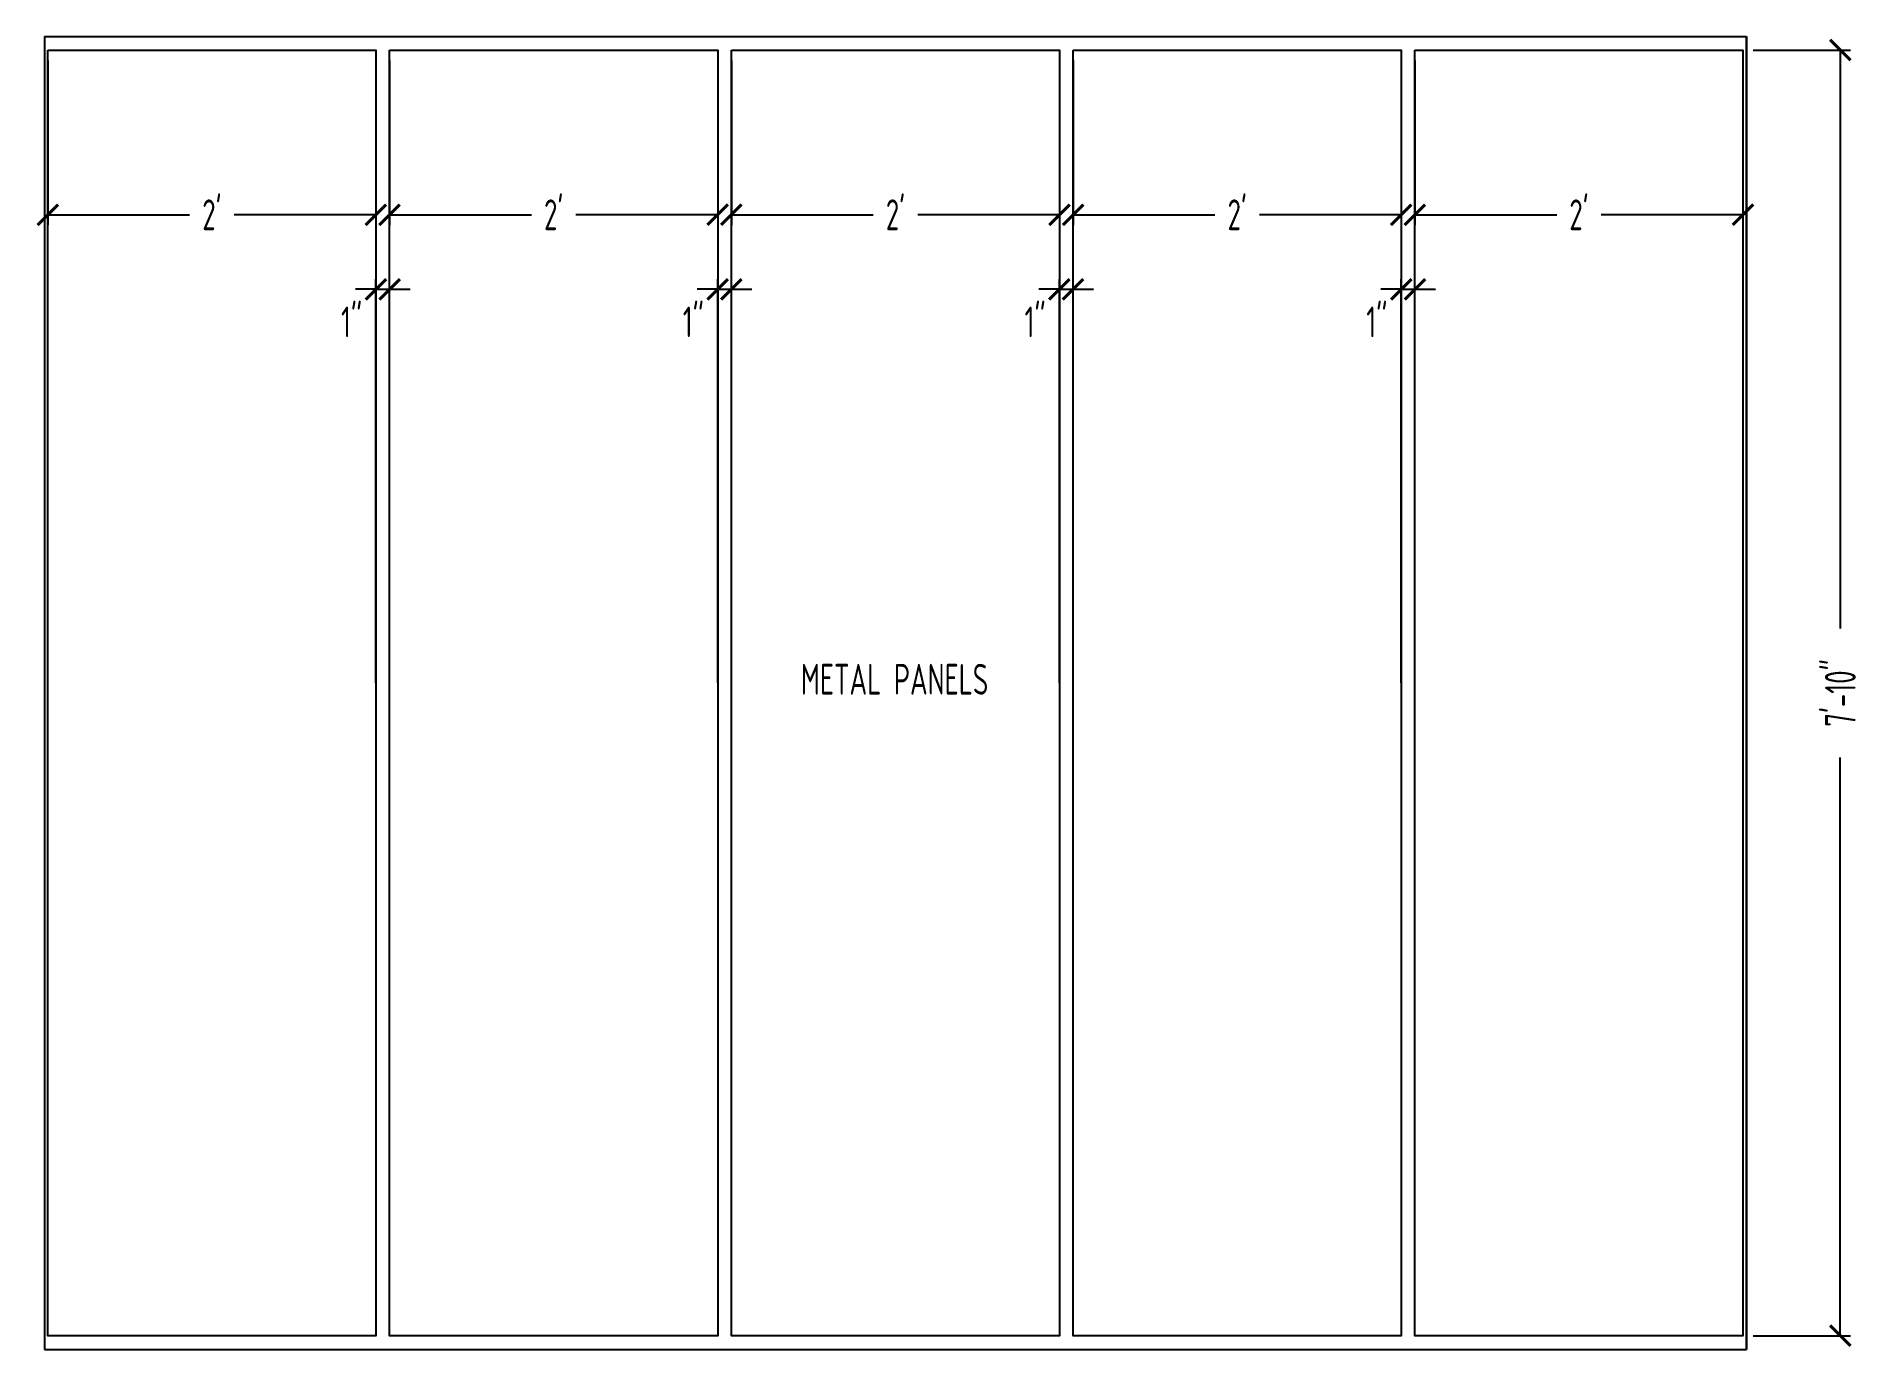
# Model space of a CAD drawing. Header units: inches. Extents: x 271316 to 275987, y 273433 to 275617.
# Drawn here: x 275768.4 to 275901.8, y 273717.4 to 273813.4 of the extents above; entities that cross this region are included whole.
import ezdxf

# ---------------------------------------------------------------- set-up
doc = ezdxf.new("R2010")
doc.units = ezdxf.units.IN
doc.header["$LTSCALE"] = 48
doc.header["$MEASUREMENT"] = 0
doc.header["$PDMODE"] = 3
for name, color, linetype in [('A-ANNO-DIM', 5, 'Continuous'), ('DET1', 3, 'Continuous'), ('DET2', 13, 'Continuous')]:
    doc.layers.add(name, color=color, linetype=linetype)
doc.styles.add('DIM', font='archquik.shx', dxfattribs={"width": 0.75})
doc.dimstyles.new('MJH', dxfattribs={"dimscale": 48, "dimtxt": 0.046875, "dimasz": 0.03125, "dimexe": 0.015625, "dimexo": 0.015625, "dimgap": 0.015625, "dimtad": 0, "dimzin": 0, "dimdsep": 46, "dimlunit": 4, "dimtxsty": 'DIM', "dimblk": 'ARCHTICK', "dimcen": 0.09375, "dimclrd": 5, "dimclre": 5, "dimclrt": 4, "dimadec": 0, "dimazin": 0, "dimtfac": 1, "dimtmove": 2, "dimatfit": 3, "dimldrblk": 'ARCHTICK', "dimfxl": 1, "dimtolj": 1, "dimtzin": 0, "dimarcsym": 0})

msp = doc.modelspace()

# ---------------------------------------------------------------- texts
at = {"layer": 'A-ANNO-DIM', "color": 4, "insert": (275831.1469, 273766.3869), "char_height": 2.25, "attachment_point": 5, "style": 'DIM'}
msp.add_mtext('{\\Farchquik.shx;METAL PANELS}', dxfattribs=at)

# ---------------------------------------------------------------- blocks, each defined once
blk = doc.blocks.new('_ArchTick')
at = {"color": 0, "linetype": 'ByBlock', "const_width": 0.15}
blk.add_lwpolyline([(-0.5, -0.5), (0.5, 0.5)], dxfattribs=at)
blk = doc.blocks.new('*D115')
at = {"layer": 'A-ANNO-DIM', "color": 5, "lineweight": -2, "transparency": 16777216}
for p, q in [((275769.21, 273811.64), (275769.21, 273799.6)), ((275793.21, 273811.64), (275793.21, 273799.6)), ((275769.21, 273800.35), (275779.58, 273800.35)), ((275793.21, 273800.35), (275782.84, 273800.35))]:
    blk.add_line(p, q, dxfattribs=at)
at = {"layer": 'DEFPOINTS', "color": 0, "transparency": 16777216}
for p in [(275769.21, 273812.39), (275793.21, 273812.39), (275793.21, 273800.35)]:
    blk.add_point(p, dxfattribs=at)
at = {"layer": 'A-ANNO-DIM', "color": 5, "lineweight": -2, "transparency": 16777216, "xscale": 1.5, "yscale": 1.5, "zscale": 1.5, "rotation": 180}
blk.add_blockref('_ArchTick', (275769.21, 273800.35), dxfattribs=at)
at = {"layer": 'A-ANNO-DIM', "color": 5, "lineweight": -2, "transparency": 16777216, "xscale": 1.5, "yscale": 1.5, "zscale": 1.5}
blk.add_blockref('_ArchTick', (275793.21, 273800.35), dxfattribs=at)
at = {"layer": 'A-ANNO-DIM', "color": 4, "transparency": 16777216, "insert": (275781.21, 273800.35), "char_height": 2.25, "attachment_point": 5, "style": 'DIM'}
blk.add_mtext("\\A1;2'", dxfattribs=at)
blk = doc.blocks.new('*D116')
at = {"layer": 'A-ANNO-DIM', "color": 5, "lineweight": -2, "transparency": 16777216}
for p, q in [((275893.96, 273812.39), (275901.08, 273812.39)), ((275900.33, 273812.39), (275900.33, 273770.11)), ((275900.33, 273718.39), (275900.33, 273760.66)), ((275893.96, 273718.39), (275901.08, 273718.39))]:
    blk.add_line(p, q, dxfattribs=at)
at = {"layer": 'DEFPOINTS', "color": 0, "transparency": 16777216}
for p in [(275893.21, 273812.39), (275893.21, 273718.39), (275900.33, 273718.39)]:
    blk.add_point(p, dxfattribs=at)
at = {"layer": 'A-ANNO-DIM', "color": 5, "lineweight": -2, "transparency": 16777216, "xscale": 1.5, "yscale": 1.5, "zscale": 1.5}
for p, rotation in [((275900.33, 273812.39), 90), ((275900.33, 273718.39), 270)]:
    blk.add_blockref('_ArchTick', p, dxfattribs=dict(at, rotation=rotation))
at = {"layer": 'A-ANNO-DIM', "color": 4, "transparency": 16777216, "insert": (275900.33, 273765.39), "char_height": 2.25, "attachment_point": 5, "rotation": 90, "style": 'DIM'}
blk.add_mtext('\\A1;7\'-10"', dxfattribs=at)
blk = doc.blocks.new('*D117')
at = {"layer": 'A-ANNO-DIM', "color": 5, "lineweight": -2, "transparency": 16777216}
for p, q in [((275793.21, 273766.14), (275793.21, 273795.65)), ((275794.21, 273766.14), (275794.21, 273795.65)), ((275793.21, 273794.9), (275791.71, 273794.9)), ((275793.21, 273794.9), (275794.21, 273794.9)), ((275794.21, 273794.9), (275795.71, 273794.9))]:
    blk.add_line(p, q, dxfattribs=at)
at = {"layer": 'DEFPOINTS', "color": 0, "transparency": 16777216}
for p in [(275794.21, 273794.9), (275793.21, 273765.39), (275794.21, 273765.39)]:
    blk.add_point(p, dxfattribs=at)
at = {"layer": 'A-ANNO-DIM', "color": 5, "lineweight": -2, "transparency": 16777216, "xscale": 1.5, "yscale": 1.5, "zscale": 1.5}
blk.add_blockref('_ArchTick', (275793.21, 273794.9), dxfattribs=at)
at = {"layer": 'A-ANNO-DIM', "color": 5, "lineweight": -2, "transparency": 16777216, "xscale": 1.5, "yscale": 1.5, "zscale": 1.5, "rotation": 180}
blk.add_blockref('_ArchTick', (275794.21, 273794.9), dxfattribs=at)
at = {"layer": 'A-ANNO-DIM', "color": 4, "transparency": 16777216, "insert": (275791.43, 273792.52), "char_height": 2.25, "attachment_point": 5, "style": 'DIM'}
blk.add_mtext('\\A1;1"', dxfattribs=at)
blk = doc.blocks.new('*D118')
at = {"layer": 'A-ANNO-DIM', "color": 5, "lineweight": -2, "transparency": 16777216}
for p, q in [((275794.21, 273811.64), (275794.21, 273799.6)), ((275818.21, 273811.64), (275818.21, 273799.6)), ((275794.21, 273800.35), (275804.58, 273800.35)), ((275818.21, 273800.35), (275807.84, 273800.35))]:
    blk.add_line(p, q, dxfattribs=at)
at = {"layer": 'DEFPOINTS', "color": 0, "transparency": 16777216}
for p in [(275794.21, 273812.39), (275818.21, 273812.39), (275818.21, 273800.35)]:
    blk.add_point(p, dxfattribs=at)
at = {"layer": 'A-ANNO-DIM', "color": 5, "lineweight": -2, "transparency": 16777216, "xscale": 1.5, "yscale": 1.5, "zscale": 1.5, "rotation": 180}
blk.add_blockref('_ArchTick', (275794.21, 273800.35), dxfattribs=at)
at = {"layer": 'A-ANNO-DIM', "color": 5, "lineweight": -2, "transparency": 16777216, "xscale": 1.5, "yscale": 1.5, "zscale": 1.5}
blk.add_blockref('_ArchTick', (275818.21, 273800.35), dxfattribs=at)
at = {"layer": 'A-ANNO-DIM', "color": 4, "transparency": 16777216, "insert": (275806.21, 273800.35), "char_height": 2.25, "attachment_point": 5, "style": 'DIM'}
blk.add_mtext("\\A1;2'", dxfattribs=at)
blk = doc.blocks.new('*D119')
at = {"layer": 'A-ANNO-DIM', "color": 5, "lineweight": -2, "transparency": 16777216}
for p, q in [((275818.21, 273766.14), (275818.21, 273795.65)), ((275819.21, 273766.14), (275819.21, 273795.65)), ((275818.21, 273794.9), (275816.71, 273794.9)), ((275818.21, 273794.9), (275819.21, 273794.9)), ((275819.21, 273794.9), (275820.71, 273794.9))]:
    blk.add_line(p, q, dxfattribs=at)
at = {"layer": 'DEFPOINTS', "color": 0, "transparency": 16777216}
for p in [(275819.21, 273794.9), (275818.21, 273765.39), (275819.21, 273765.39)]:
    blk.add_point(p, dxfattribs=at)
at = {"layer": 'A-ANNO-DIM', "color": 5, "lineweight": -2, "transparency": 16777216, "xscale": 1.5, "yscale": 1.5, "zscale": 1.5}
blk.add_blockref('_ArchTick', (275818.21, 273794.9), dxfattribs=at)
at = {"layer": 'A-ANNO-DIM', "color": 5, "lineweight": -2, "transparency": 16777216, "xscale": 1.5, "yscale": 1.5, "zscale": 1.5, "rotation": 180}
blk.add_blockref('_ArchTick', (275819.21, 273794.9), dxfattribs=at)
at = {"layer": 'A-ANNO-DIM', "color": 4, "transparency": 16777216, "insert": (275816.43, 273792.52), "char_height": 2.25, "attachment_point": 5, "style": 'DIM'}
blk.add_mtext('\\A1;1"', dxfattribs=at)
blk = doc.blocks.new('*D120')
at = {"layer": 'A-ANNO-DIM', "color": 5, "lineweight": -2, "transparency": 16777216}
for p, q in [((275819.21, 273811.64), (275819.21, 273799.6)), ((275843.21, 273811.64), (275843.21, 273799.6)), ((275819.21, 273800.35), (275829.58, 273800.35)), ((275843.21, 273800.35), (275832.84, 273800.35))]:
    blk.add_line(p, q, dxfattribs=at)
at = {"layer": 'DEFPOINTS', "color": 0, "transparency": 16777216}
for p in [(275819.21, 273812.39), (275843.21, 273812.39), (275843.21, 273800.35)]:
    blk.add_point(p, dxfattribs=at)
at = {"layer": 'A-ANNO-DIM', "color": 5, "lineweight": -2, "transparency": 16777216, "xscale": 1.5, "yscale": 1.5, "zscale": 1.5, "rotation": 180}
blk.add_blockref('_ArchTick', (275819.21, 273800.35), dxfattribs=at)
at = {"layer": 'A-ANNO-DIM', "color": 5, "lineweight": -2, "transparency": 16777216, "xscale": 1.5, "yscale": 1.5, "zscale": 1.5}
blk.add_blockref('_ArchTick', (275843.21, 273800.35), dxfattribs=at)
at = {"layer": 'A-ANNO-DIM', "color": 4, "transparency": 16777216, "insert": (275831.21, 273800.35), "char_height": 2.25, "attachment_point": 5, "style": 'DIM'}
blk.add_mtext("\\A1;2'", dxfattribs=at)
blk = doc.blocks.new('*D121')
at = {"layer": 'A-ANNO-DIM', "color": 5, "lineweight": -2, "transparency": 16777216}
for p, q in [((275843.21, 273766.14), (275843.21, 273795.65)), ((275844.21, 273766.14), (275844.21, 273795.65)), ((275843.21, 273794.9), (275841.71, 273794.9)), ((275843.21, 273794.9), (275844.21, 273794.9)), ((275844.21, 273794.9), (275845.71, 273794.9))]:
    blk.add_line(p, q, dxfattribs=at)
at = {"layer": 'DEFPOINTS', "color": 0, "transparency": 16777216}
for p in [(275844.21, 273794.9), (275843.21, 273765.39), (275844.21, 273765.39)]:
    blk.add_point(p, dxfattribs=at)
at = {"layer": 'A-ANNO-DIM', "color": 5, "lineweight": -2, "transparency": 16777216, "xscale": 1.5, "yscale": 1.5, "zscale": 1.5}
blk.add_blockref('_ArchTick', (275843.21, 273794.9), dxfattribs=at)
at = {"layer": 'A-ANNO-DIM', "color": 5, "lineweight": -2, "transparency": 16777216, "xscale": 1.5, "yscale": 1.5, "zscale": 1.5, "rotation": 180}
blk.add_blockref('_ArchTick', (275844.21, 273794.9), dxfattribs=at)
at = {"layer": 'A-ANNO-DIM', "color": 4, "transparency": 16777216, "insert": (275841.43, 273792.52), "char_height": 2.25, "attachment_point": 5, "style": 'DIM'}
blk.add_mtext('\\A1;1"', dxfattribs=at)
blk = doc.blocks.new('*D122')
at = {"layer": 'A-ANNO-DIM', "color": 5, "lineweight": -2, "transparency": 16777216}
for p, q in [((275844.21, 273811.64), (275844.21, 273799.6)), ((275868.21, 273811.64), (275868.21, 273799.6)), ((275844.21, 273800.35), (275854.58, 273800.35)), ((275868.21, 273800.35), (275857.84, 273800.35))]:
    blk.add_line(p, q, dxfattribs=at)
at = {"layer": 'DEFPOINTS', "color": 0, "transparency": 16777216}
for p in [(275844.21, 273812.39), (275868.21, 273812.39), (275868.21, 273800.35)]:
    blk.add_point(p, dxfattribs=at)
at = {"layer": 'A-ANNO-DIM', "color": 5, "lineweight": -2, "transparency": 16777216, "xscale": 1.5, "yscale": 1.5, "zscale": 1.5, "rotation": 180}
blk.add_blockref('_ArchTick', (275844.21, 273800.35), dxfattribs=at)
at = {"layer": 'A-ANNO-DIM', "color": 5, "lineweight": -2, "transparency": 16777216, "xscale": 1.5, "yscale": 1.5, "zscale": 1.5}
blk.add_blockref('_ArchTick', (275868.21, 273800.35), dxfattribs=at)
at = {"layer": 'A-ANNO-DIM', "color": 4, "transparency": 16777216, "insert": (275856.21, 273800.35), "char_height": 2.25, "attachment_point": 5, "style": 'DIM'}
blk.add_mtext("\\A1;2'", dxfattribs=at)
blk = doc.blocks.new('*D123')
at = {"layer": 'A-ANNO-DIM', "color": 5, "lineweight": -2, "transparency": 16777216}
for p, q in [((275868.21, 273766.14), (275868.21, 273795.65)), ((275869.21, 273766.14), (275869.21, 273795.65)), ((275868.21, 273794.9), (275866.71, 273794.9)), ((275868.21, 273794.9), (275869.21, 273794.9)), ((275869.21, 273794.9), (275870.71, 273794.9))]:
    blk.add_line(p, q, dxfattribs=at)
at = {"layer": 'DEFPOINTS', "color": 0, "transparency": 16777216}
for p in [(275869.21, 273794.9), (275868.21, 273765.39), (275869.21, 273765.39)]:
    blk.add_point(p, dxfattribs=at)
at = {"layer": 'A-ANNO-DIM', "color": 5, "lineweight": -2, "transparency": 16777216, "xscale": 1.5, "yscale": 1.5, "zscale": 1.5}
blk.add_blockref('_ArchTick', (275868.21, 273794.9), dxfattribs=at)
at = {"layer": 'A-ANNO-DIM', "color": 5, "lineweight": -2, "transparency": 16777216, "xscale": 1.5, "yscale": 1.5, "zscale": 1.5, "rotation": 180}
blk.add_blockref('_ArchTick', (275869.21, 273794.9), dxfattribs=at)
at = {"layer": 'A-ANNO-DIM', "color": 4, "transparency": 16777216, "insert": (275866.43, 273792.52), "char_height": 2.25, "attachment_point": 5, "style": 'DIM'}
blk.add_mtext('\\A1;1"', dxfattribs=at)
blk = doc.blocks.new('*D124')
at = {"layer": 'A-ANNO-DIM', "color": 5, "lineweight": -2, "transparency": 16777216}
for p, q in [((275869.21, 273811.64), (275869.21, 273799.6)), ((275893.21, 273811.64), (275893.21, 273799.6)), ((275869.21, 273800.35), (275879.58, 273800.35)), ((275893.21, 273800.35), (275882.84, 273800.35))]:
    blk.add_line(p, q, dxfattribs=at)
at = {"layer": 'DEFPOINTS', "color": 0, "transparency": 16777216}
for p in [(275869.21, 273812.39), (275893.21, 273812.39), (275893.21, 273800.35)]:
    blk.add_point(p, dxfattribs=at)
at = {"layer": 'A-ANNO-DIM', "color": 5, "lineweight": -2, "transparency": 16777216, "xscale": 1.5, "yscale": 1.5, "zscale": 1.5, "rotation": 180}
blk.add_blockref('_ArchTick', (275869.21, 273800.35), dxfattribs=at)
at = {"layer": 'A-ANNO-DIM', "color": 5, "lineweight": -2, "transparency": 16777216, "xscale": 1.5, "yscale": 1.5, "zscale": 1.5}
blk.add_blockref('_ArchTick', (275893.21, 273800.35), dxfattribs=at)
at = {"layer": 'A-ANNO-DIM', "color": 4, "transparency": 16777216, "insert": (275881.21, 273800.35), "char_height": 2.25, "attachment_point": 5, "style": 'DIM'}
blk.add_mtext("\\A1;2'", dxfattribs=at)

# ---------------------------------------------------------------- dimensions: what is measured, and where the dimension line sits
at = {"layer": 'A-ANNO-DIM'}
dim = msp.add_linear_dim(base=(275900.3302, 273718.3853), p1=(275893.2089, 273812.3853), p2=(275893.2089, 273718.3853), angle=90, dimstyle='MJH', dxfattribs=at)
dim.commit()
dim.dimension.update_dxf_attribs({"geometry": '*D116', "text_midpoint": (275900.3302, 273765.3853)})
for base, p1, p2, picture, middle in [((275793.2089, 273800.3532), (275769.2089, 273812.3853), (275793.2089, 273812.3853), '*D115', (275781.2089, 273800.3532)), ((275818.2089, 273800.3532), (275794.2089, 273812.3853), (275818.2089, 273812.3853), '*D118', (275806.2089, 273800.3532)), ((275843.2089, 273800.3532), (275819.2089, 273812.3853), (275843.2089, 273812.3853), '*D120', (275831.2089, 273800.3532)), ((275868.2089, 273800.3532), (275844.2089, 273812.3853), (275868.2089, 273812.3853), '*D122', (275856.2089, 273800.3532)), ((275893.2089, 273800.3532), (275869.2089, 273812.3853), (275893.2089, 273812.3853), '*D124', (275881.2089, 273800.3532))]:
    dim = msp.add_linear_dim(base=base, p1=p1, p2=p2, dimstyle='MJH', dxfattribs=at)
    dim.commit()
    dim.dimension.update_dxf_attribs({"geometry": picture, "text_midpoint": middle})
for base, p1, p2, picture, middle in [((275794.2089, 273794.8973), (275793.2089, 273765.3853), (275794.2089, 273765.3853), '*D117', (275791.4267, 273792.519)), ((275819.2089, 273794.8973), (275818.2089, 273765.3853), (275819.2089, 273765.3853), '*D119', (275816.4267, 273792.519)), ((275844.2089, 273794.8973), (275843.2089, 273765.3853), (275844.2089, 273765.3853), '*D121', (275841.4267, 273792.519)), ((275869.2089, 273794.8973), (275868.2089, 273765.3853), (275869.2089, 273765.3853), '*D123', (275866.4267, 273792.519))]:
    dim = msp.add_linear_dim(base=base, p1=p1, p2=p2, dimstyle='MJH', dxfattribs=at)
    dim.commit()
    dim.dimension.update_dxf_attribs({"geometry": picture, "text_midpoint": middle, "dimtype": 160})

# ---------------------------------------------------------------- linework, layer by layer
at = {"layer": 'DET1'}
for points in [[(275769.2089, 273812.3853), (275793.2089, 273812.3853), (275793.2089, 273718.3853), (275769.2089, 273718.3853)], [(275794.2089, 273812.3853), (275818.2089, 273812.3853), (275818.2089, 273718.3853), (275794.2089, 273718.3853)], [(275819.2089, 273812.3853), (275843.2089, 273812.3853), (275843.2089, 273718.3853), (275819.2089, 273718.3853)], [(275844.2089, 273812.3853), (275868.2089, 273812.3853), (275868.2089, 273718.3853), (275844.2089, 273718.3853)], [(275869.2089, 273812.3853), (275893.2089, 273812.3853), (275893.2089, 273718.3853), (275869.2089, 273718.3853)]]:
    msp.add_lwpolyline(points, close=True, dxfattribs=at)
at = {"layer": 'DET2'}
for p, q in [((275768.9589, 273813.3853), (275893.4589, 273813.3853)), ((275768.9589, 273813.3853), (275768.9589, 273717.3853)), ((275893.4589, 273717.3853), (275893.4589, 273813.3853)), ((275893.4589, 273813.3853), (275893.4589, 273717.3853)), ((275768.9589, 273717.3853), (275893.4589, 273717.3853))]:
    msp.add_line(p, q, dxfattribs=at)

msp.set_redraw_order([(e.dxf.handle, doc.entitydb.next_handle()) for e in msp.query("TEXT MTEXT ATTDEF DIMENSION ARC_DIMENSION")])  # texts and dimensions are drawn at this point

doc.saveas('drawing.dxf')
